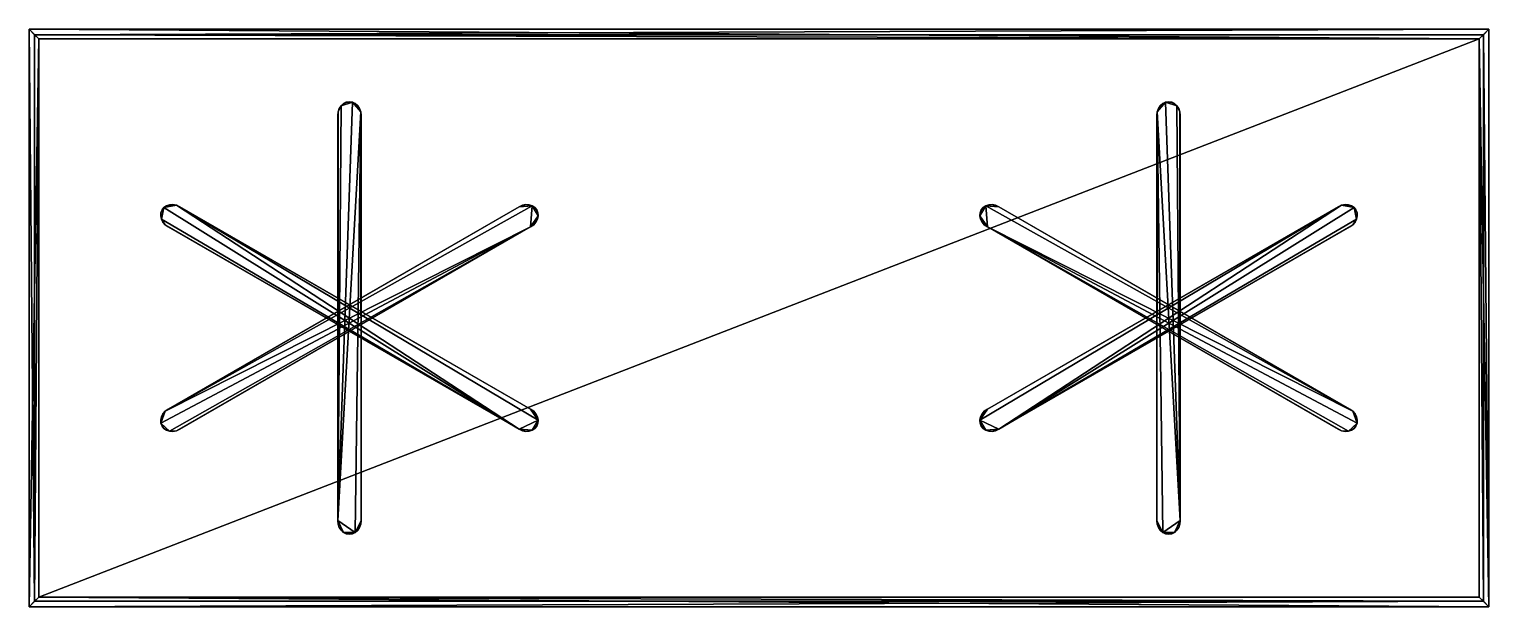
# Model space of a CAD drawing. Extents: x -149 to 149, y -59 to 59.
import ezdxf

# ---------------------------------------------------------------- set-up
doc = ezdxf.new("R2010")
doc.units = 0
doc.layers.add('TABLE', color=71, linetype='CONTINUOUS')

msp = doc.modelspace()

# ---------------------------------------------------------------- meshes
at = {"layer": 'TABLE', "color": 71}
mesh = msp.add_polyface(dxfattribs=at)
corners = [(-120.322746, -23.139906, 65.999985), (-120.946686, -22.94154, 65.999985), (-120.946678, -22.941542, 2.000001), (-120.322739, -23.139906, 2.000001), (-121.478477, -22.58947, 65.999985), (-121.47847, -22.589472, 2.000001), (-121.883263, -22.090031, 65.999985), (-121.883255, -22.090031, 2.000001), (-122.113411, -21.489733, 65.999985), (-122.113403, -21.489735, 2.000001), (-122.152405, -20.853174, 65.999985), (-122.152397, -20.853176, 2.000001), (-122.012245, -20.213614, 65.999985), (-122.012238, -20.213615, 2.000001), (-121.704826, -19.604418, 65.999985), (-121.704819, -19.604418, 2.000001), (-121.242119, -19.058855, 65.999985), (-121.242111, -19.058857, 2.000001), (-120.625465, -18.628588, 65.999992), (-120.625458, -18.62859, 2.000001), (-120.946678, -22.941542, 0.000002), (-121.47847, -22.589472, 0.000002), (-120.322739, -23.139906, 0.000002), (-121.883255, -22.090031, 0.000002), (-122.113411, -21.489735, 0.000002), (-122.152397, -20.853176, 0.000002), (-122.012238, -20.213615, 0.000001), (-121.704819, -19.604418, 0.000001), (-121.242111, -19.058857, 0.000001), (-120.625458, -18.62859, 0.000001), (-147, -57.000011, 76.353035), (-146.999969, 57.000004, 66.014534), (-146.999985, -57.000015, 66.014542), (-147.882507, -57.825516, 66.014542), (-146.999985, 57.000004, 66.014572), (-147, -57.000015, 66.014542), (-147, -57.000015, 68.514542), (-149, -59.000015, 68.514542), (-148.999985, 59.000004, 68.514572), (-147, -57.000015, 71.014549), (-146.999985, 57.000004, 68.514572), (-149, -59.000015, 71.014549), (-148.999985, 59.000004, 71.014572), (-146.999985, 57.000004, 71.014572), (-147, -57.000011, 76.353035), (-146.999985, 57.000008, 76.353027), (-147.882507, -57.825542, 76.353035), (-147, -57.000015, 73.853035), (-148.999985, 59.000008, 73.853027), (-149, -59.000011, 73.853035), (-146.999985, 57.000004, 73.853027), (-147, -57.000015, 71.353035), (-148.999985, 59.000004, 71.353027), (-149, -59.000015, 71.353035), (-146.999985, 57.000004, 71.353027)]
mesh.append_faces([[corners[k] for k in face] for face in [(0, 2, 3), (1, 5, 2), (4, 7, 5), (6, 9, 7), (8, 11, 9), (10, 13, 11), (12, 15, 13), (14, 17, 15), (16, 19, 17), (30, 31, 32), (46, 48, 49), (49, 52, 53)]], dxfattribs={"vtx0": -1})
mesh.append_faces([[corners[k] for k in face] for face in [(21, 24, 22), (26, 28, 24)]], dxfattribs={"vtx0": -1, "vtx1": -1, "vtx2": -1})
mesh.append_faces([[corners[k] for k in face] for face in [(33, 34, 35), (53, 54, 51)]], dxfattribs={"vtx0": -1, "vtx2": -1})
mesh.append_faces([[corners[k] for k in face] for face in [(20, 21, 22), (23, 24, 21), (25, 26, 24), (27, 28, 26), (37, 38, 33), (41, 42, 37)]], dxfattribs={"vtx1": -1})
mesh.append_faces([[corners[k] for k in face] for face in [(39, 43, 41), (44, 45, 46)]], dxfattribs={"vtx1": -1, "vtx2": -1})
mesh.append_faces([[corners[k] for k in face] for face in [(0, 1, 2), (1, 4, 5), (4, 6, 7), (6, 8, 9), (8, 10, 11), (10, 12, 13), (12, 14, 15), (14, 16, 17), (16, 18, 19), (3, 2, 20), (2, 5, 21), (21, 20, 2), (5, 7, 23), (23, 21, 5), (7, 9, 24), (24, 23, 7), (9, 11, 25), (25, 24, 9), (11, 13, 26), (26, 25, 11), (13, 15, 27), (27, 26, 13), (15, 17, 28), (28, 27, 15), (17, 19, 29), (29, 28, 17), (36, 35, 34), (39, 36, 40), (45, 44, 47), (50, 47, 51)]], dxfattribs={"vtx2": -1})
mesh = msp.add_polyface(dxfattribs=at)
corners = [(-120.625481, 18.628578, 65.999992), (-121.242142, 19.058851, 65.999985), (-121.242126, 19.058842, 1.999999), (-120.625473, 18.628569, 1.999999), (-121.704857, 19.604387, 65.999985), (-121.704849, 19.604378, 1.999999), (-122.01226, 20.21361, 65.999985), (-122.012253, 20.213602, 1.999999), (-122.152443, 20.853138, 65.999985), (-122.152428, 20.853128, 1.999999), (-122.113434, 21.489723, 65.999985), (-122.113426, 21.489714, 1.999999), (-121.883301, 22.089993, 65.999985), (-121.883293, 22.089985, 1.999999), (-121.4785, 22.58946, 65.999985), (-121.478493, 22.589451, 1.999999), (-120.946724, 22.941504, 65.999985), (-120.946709, 22.941494, 1.999999), (-120.322769, 23.139902, 65.999985), (-120.322754, 23.139893, 1.999999), (-121.704849, 19.604378, -0.000001), (-122.012253, 20.213602, -0.000001), (-121.242126, 19.058842, -0.000001), (-122.152428, 20.853128, -0.000001), (-122.113426, 21.489714, -0.000001), (-121.883293, 22.089985, -0.000001), (-121.478493, 22.589451, -0.000001), (-120.946709, 22.941494, -0.000001), (-120.322754, 23.139893, -0.000001), (-120.625473, 18.628569, -0.000001), (-147, -57.000011, 76.353035), (-146.999985, 57.000008, 76.353027), (-146.999969, 57.000004, 66.014534), (-147.882507, -57.825516, 66.014542), (-147.882492, 57.825535, 66.014572), (-146.999985, 57.000004, 66.014572), (-146.999985, 57.000004, 68.514572), (-147, -57.000015, 68.514542), (-148.999985, 59.000004, 68.514572), (-146.999985, 57.000004, 71.014572), (-147, -57.000015, 71.014549), (-148.999985, 59.000004, 71.014572), (-149, -59.000015, 68.514542), (-149, -59.000015, 71.014549), (-146.999985, 57.000008, 76.353027), (-147.882492, 57.825539, 76.353027), (-147.882507, -57.825542, 76.353035), (-147, -57.000015, 73.853035), (-146.999985, 57.000004, 73.853027), (-148.999985, 59.000008, 73.853027), (-147, -57.000015, 71.353035), (-146.999985, 57.000004, 71.353027), (-149, -59.000011, 73.853035), (-148.999985, 59.000004, 71.353027), (-149, -59.000015, 71.353035)]
mesh.append_faces([[corners[k] for k in face] for face in [(0, 2, 3), (1, 5, 2), (4, 7, 5), (6, 9, 7), (8, 11, 9), (10, 13, 11), (12, 15, 13), (14, 17, 15), (16, 19, 17), (44, 47, 48), (48, 50, 51)]], dxfattribs={"vtx0": -1})
mesh.append_faces([[corners[k] for k in face] for face in [(24, 26, 21)]], dxfattribs={"vtx0": -1, "vtx1": -1, "vtx2": -1})
mesh.append_faces([[corners[k] for k in face] for face in [(39, 41, 43), (44, 45, 46)]], dxfattribs={"vtx0": -1, "vtx2": -1})
mesh.append_faces([[corners[k] for k in face] for face in [(20, 21, 22), (23, 24, 21), (25, 26, 24), (27, 28, 26), (36, 37, 35), (39, 40, 36)]], dxfattribs={"vtx1": -1})
mesh.append_faces([[corners[k] for k in face] for face in [(33, 34, 35), (54, 53, 51)]], dxfattribs={"vtx1": -1, "vtx2": -1})
mesh.append_faces([[corners[k] for k in face] for face in [(0, 1, 2), (1, 4, 5), (4, 6, 7), (6, 8, 9), (8, 10, 11), (10, 12, 13), (12, 14, 15), (14, 16, 17), (16, 18, 19), (3, 2, 22), (22, 29, 3), (2, 5, 20), (20, 22, 2), (5, 7, 21), (21, 20, 5), (7, 9, 23), (23, 21, 7), (9, 11, 24), (24, 23, 9), (11, 13, 25), (25, 24, 11), (13, 15, 26), (26, 25, 13), (15, 17, 27), (27, 26, 15), (17, 19, 28), (28, 27, 17), (30, 31, 32), (38, 34, 33), (41, 38, 42), (46, 45, 49), (52, 49, 53)]], dxfattribs={"vtx2": -1})
mesh = msp.add_polyface(dxfattribs=at)
corners = [(-83.622292, 44.180035, 65.999977), (-82.987343, 44.079205, 65.999977), (-82.98735, 44.079197, 1.999996), (-83.622299, 44.180027, 1.999996), (-82.416573, 43.794689, 65.999977), (-82.41658, 43.794682, 1.999996), (-81.932777, 43.353527, 65.999977), (-81.932785, 43.353519, 1.999996), (-81.558907, 42.782696, 65.999977), (-81.558914, 42.782688, 1.999996), (-81.317787, 42.109203, 65.999985), (-81.317795, 42.109196, 1.999996), (-81.253494, 41.360027, 65.999992), (-81.253502, 41.36002, 1.999996), (-83.622299, 44.180027, -0.000004), (-82.98735, 44.079197, -0.000004), (-84.257217, 44.079197, -0.000003), (-82.41658, 43.794682, -0.000004), (-81.932785, 43.353519, -0.000004), (-81.558914, 42.782688, -0.000003), (-81.317795, 42.109196, -0.000003), (-81.253502, 41.36002, -0.000003), (-48.306896, 23.050341, 66), (-47.603073, 23.178272, 66), (-47.603062, 23.17827, 2.000019), (-48.306885, 23.050341, 2.00002), (-46.921757, 23.139921, 66), (-46.921745, 23.139921, 2.000019), (-46.297817, 22.941549, 66), (-46.297806, 22.941549, 2.000019), (-48.306885, 23.050341, 0.00002), (-47.603062, 23.17827, 0.00002), (-48.987839, 22.731438, 0.00002), (-46.921745, 23.139921, 0.00002), (-46.297806, 22.941549, 0.00002), (-146.999985, 57.000008, 76.353027), (146.999985, 57.000004, 66.014519), (-146.999969, 57.000004, 66.014534), (-147.882492, 57.825535, 66.014572), (147, 57.000004, 66.014587), (-146.999985, 57.000004, 66.014572), (-146.999985, 57.000004, 68.514572), (-148.999985, 59.000004, 68.514572), (149, 59.000004, 68.514587), (-146.999985, 57.000004, 71.014572), (147, 57.000004, 68.514587), (-148.999985, 59.000004, 71.014572), (149, 59.000004, 71.014587), (147, 57.000004, 71.014587), (-146.999985, 57.000008, 76.353027), (147, 57.000011, 76.353012), (-147.882492, 57.825539, 76.353027), (-146.999985, 57.000004, 73.853027), (149, 59.000008, 73.853012), (-148.999985, 59.000008, 73.853027), (147, 57.000004, 73.853012), (-146.999985, 57.000004, 71.353027), (149, 59.000004, 71.353012), (-148.999985, 59.000004, 71.353027), (147, 57.000004, 71.353012)]
mesh.append_faces([[corners[k] for k in face] for face in [(0, 2, 3), (1, 5, 2), (4, 7, 5), (6, 9, 7), (8, 11, 9), (10, 13, 11), (22, 24, 25), (23, 27, 24), (26, 29, 27), (35, 36, 37), (51, 53, 54), (54, 57, 58)]], dxfattribs={"vtx0": -1})
mesh.append_faces([[corners[k] for k in face] for face in [(18, 20, 15)]], dxfattribs={"vtx0": -1, "vtx1": -1, "vtx2": -1})
mesh.append_faces([[corners[k] for k in face] for face in [(38, 39, 40), (58, 59, 56)]], dxfattribs={"vtx0": -1, "vtx2": -1})
mesh.append_faces([[corners[k] for k in face] for face in [(14, 15, 16), (17, 18, 15), (19, 20, 18), (30, 31, 32), (33, 34, 31), (42, 43, 38), (46, 47, 42)]], dxfattribs={"vtx1": -1})
mesh.append_faces([[corners[k] for k in face] for face in [(44, 48, 46), (49, 50, 51)]], dxfattribs={"vtx1": -1, "vtx2": -1})
mesh.append_faces([[corners[k] for k in face] for face in [(0, 1, 2), (1, 4, 5), (4, 6, 7), (6, 8, 9), (8, 10, 11), (10, 12, 13), (3, 2, 15), (15, 14, 3), (2, 5, 17), (17, 15, 2), (5, 7, 18), (18, 17, 5), (7, 9, 19), (19, 18, 7), (9, 11, 20), (20, 19, 9), (11, 13, 21), (21, 20, 11), (22, 23, 24), (23, 26, 27), (26, 28, 29), (25, 24, 31), (31, 30, 25), (24, 27, 33), (33, 31, 24), (27, 29, 34), (34, 33, 27), (41, 40, 39), (44, 41, 45), (50, 49, 52), (55, 52, 56)]], dxfattribs={"vtx2": -1})
mesh = msp.add_polyface(dxfattribs=at)
corners = [(83.622292, 44.180035, 65.999977), (82.98735, 44.079197, 1.999999), (82.987343, 44.079205, 65.999977), (83.622299, 44.180027, 1.999999), (82.41658, 43.794682, 1.999999), (82.416573, 43.794689, 65.999977), (81.932785, 43.353519, 1.999999), (81.932777, 43.353527, 65.999977), (81.558914, 42.782688, 1.999999), (81.558907, 42.782696, 65.999977), (81.317795, 42.109196, 1.999999), (81.317787, 42.109203, 65.999977), (81.253502, 41.36002, 1.999999), (81.253494, 41.360027, 65.999985), (82.41658, 43.794682, -0.000001), (82.98735, 44.079197, -0.000001), (81.932785, 43.353519, -0.000001), (81.558914, 42.782688, -0.000001), (81.317795, 42.109196, -0.000001), (83.622299, 44.180027, -0.000001), (81.253502, 41.36002, -0.000001), (48.306896, 23.050343, 65.999992), (47.603062, 23.178272, 2.000017), (47.603073, 23.178274, 65.999992), (48.306885, 23.050343, 2.000017), (46.921745, 23.139923, 2.000017), (46.921757, 23.139923, 65.999992), (46.297806, 22.941549, 2.000017), (46.297817, 22.941549, 65.999992), (48.306885, 23.050343, 0.000017), (48.987839, 22.73144, 0.000017), (47.603062, 23.178272, 0.000017), (46.921745, 23.139923, 0.000017), (46.297806, 22.941549, 0.000017), (-146.999985, 57.000008, 76.353027), (147, 57.000011, 76.353012), (146.999985, 57.000004, 66.014519), (-147.882492, 57.825535, 66.014572), (147.882507, 57.825535, 66.014587), (147, 57.000004, 66.014587), (147, 57.000004, 68.514587), (-146.999985, 57.000004, 68.514572), (149, 59.000004, 68.514587), (147, 57.000004, 71.014587), (-146.999985, 57.000004, 71.014572), (149, 59.000004, 71.014587), (-148.999985, 59.000004, 68.514572), (-148.999985, 59.000004, 71.014572), (147, 57.000011, 76.353012), (147.882507, 57.825542, 76.353012), (-147.882492, 57.825539, 76.353027), (-146.999985, 57.000004, 73.853027), (147, 57.000004, 73.853012), (149, 59.000008, 73.853012), (-146.999985, 57.000004, 71.353027), (147, 57.000004, 71.353012), (-148.999985, 59.000008, 73.853027), (149, 59.000004, 71.353012), (-148.999985, 59.000004, 71.353027)]
mesh.append_faces([[corners[k] for k in face] for face in [(0, 1, 2), (2, 4, 5), (5, 6, 7), (7, 8, 9), (9, 10, 11), (11, 12, 13), (3, 15, 1), (15, 3, 19), (1, 14, 4), (14, 1, 15), (4, 16, 6), (16, 4, 14), (6, 17, 8), (17, 6, 16), (8, 18, 10), (18, 8, 17), (10, 20, 12), (20, 10, 18), (21, 22, 23), (23, 25, 26), (26, 27, 28), (24, 31, 22), (31, 24, 29), (22, 32, 25), (32, 22, 31), (25, 33, 27), (33, 25, 32), (48, 51, 52), (52, 54, 55)]], dxfattribs={"vtx0": -1})
mesh.append_faces([[corners[k] for k in face] for face in [(16, 15, 18), (31, 30, 33)]], dxfattribs={"vtx0": -1, "vtx1": -1, "vtx2": -1})
mesh.append_faces([[corners[k] for k in face] for face in [(43, 45, 47), (48, 49, 50)]], dxfattribs={"vtx0": -1, "vtx2": -1})
mesh.append_faces([[corners[k] for k in face] for face in [(14, 15, 16), (17, 16, 18), (29, 30, 31), (32, 31, 33), (40, 41, 39), (43, 44, 40)]], dxfattribs={"vtx1": -1})
mesh.append_faces([[corners[k] for k in face] for face in [(37, 38, 39), (58, 57, 55)]], dxfattribs={"vtx1": -1, "vtx2": -1})
mesh.append_faces([[corners[k] for k in face] for face in [(0, 3, 1), (2, 1, 4), (5, 4, 6), (7, 6, 8), (9, 8, 10), (11, 10, 12), (21, 24, 22), (23, 22, 25), (26, 25, 27), (34, 35, 36), (42, 38, 37), (45, 42, 46), (50, 49, 53), (56, 53, 57)]], dxfattribs={"vtx2": -1})
mesh = msp.add_polyface(dxfattribs=at)
corners = [(-81.253494, 41.360027, 65.999992), (-81.253479, -41.359989, 2.000017), (-81.253502, 41.36002, 1.999996), (-82.98735, 44.079197, -0.000004), (-81.317795, 42.109196, -0.000003), (-85.991058, -41.359989, 0.000017), (-81.253502, 41.36002, -0.000003), (-81.253479, -41.359989, 0.000017), (-48.98785, 22.73144, 66), (-48.306896, 23.050341, 66), (-48.306885, 23.050341, 2.00002), (-48.987839, 22.731438, 2.00002), (-46.297817, 22.941549, 66), (-45.766045, 22.589464, 66), (-45.766033, 22.589464, 2.000019), (-46.297806, 22.941549, 2.000019), (-45.361263, 22.090025, 66), (-45.361252, 22.090023, 2.000019), (-45.131111, 21.489727, 66), (-45.1311, 21.489727, 2.00002), (-45.092083, 20.853157, 66), (-45.092072, 20.853157, 2.00002), (-45.232258, 20.213623, 66), (-45.232246, 20.213623, 2.00002), (-45.539688, 19.604385, 66), (-45.539677, 19.604383, 2.00002), (-46.002403, 19.058849, 66), (-46.002392, 19.058849, 2.00002), (-46.619061, 18.628576, 66), (-46.619049, 18.628574, 2.00002), (-118.256676, -22.73144, 2.000001), (-120.625465, -18.628588, 65.999992), (-45.766033, 22.589464, 0.00002), (-45.361252, 22.090023, 0.00002), (-46.297806, 22.941549, 0.00002), (-45.1311, 21.489727, 0.00002), (-45.092072, 20.853157, 0.00002), (-45.232246, 20.213623, 0.00002), (-45.539677, 19.604383, 0.00002), (-46.002392, 19.058849, 0.00002), (-46.619049, 18.628574, 0.00002), (-47.603062, 23.17827, 0.00002), (-48.987839, 22.731438, 0.00002), (-121.242111, -19.058857, 0.000001), (-48.306885, 23.050341, 0.00002), (-120.625458, -18.62859, 2.000001), (147, 57.000011, 76.353012), (-146.999985, 57.000008, 76.353027), (-147, -57.000011, 76.353035), (-146.999985, -57.000015, 66.014542), (-146.999969, 57.000004, 66.014534), (146.999985, 57.000004, 66.014519)]
mesh.append_faces([[corners[k] for k in face] for face in [(0, 1, 2), (8, 10, 11), (12, 14, 15), (13, 17, 14), (16, 19, 17), (18, 21, 19), (20, 23, 21), (22, 25, 23), (24, 27, 25), (26, 29, 27), (28, 30, 29)]], dxfattribs={"vtx0": -1})
mesh.append_faces([[corners[k] for k in face] for face in [(3, 4, 5), (41, 34, 42), (33, 36, 34), (38, 40, 36), (42, 34, 43), (36, 40, 34), (34, 40, 43)]], dxfattribs={"vtx0": -1, "vtx1": -1, "vtx2": -1})
mesh.append_faces([[corners[k] for k in face] for face in [(6, 7, 4), (32, 33, 34), (35, 36, 33), (37, 38, 36), (39, 40, 38)]], dxfattribs={"vtx1": -1})
mesh.append_faces([[corners[k] for k in face] for face in [(7, 6, 2), (8, 9, 10), (12, 13, 14), (13, 16, 17), (16, 18, 19), (18, 20, 21), (20, 22, 23), (22, 24, 25), (24, 26, 27), (26, 28, 29), (31, 8, 11), (11, 10, 44), (44, 42, 11), (15, 14, 32), (32, 34, 15), (14, 17, 33), (33, 32, 14), (17, 19, 35), (35, 33, 17), (19, 21, 36), (36, 35, 19), (21, 23, 37), (37, 36, 21), (23, 25, 38), (38, 37, 23), (25, 27, 39), (39, 38, 25), (27, 29, 40), (40, 39, 27), (45, 11, 42), (46, 47, 48), (49, 50, 51)]], dxfattribs={"vtx2": -1})
mesh = msp.add_polyface(dxfattribs=at)
corners = [(81.253494, 41.360027, 65.999985), (81.253479, -41.359989, 2.00002), (81.253479, -41.359982, 65.999992), (81.253479, -41.359989, 0.00002), (81.317795, 42.109196, -0.000001), (82.416534, -43.794682, 0.00002), (85.991058, -41.359989, 0.000019), (81.253502, 41.36002, 1.999999), (46.619057, -18.628553, 66), (46.002399, -19.058838, 2.000019), (46.002403, -19.05883, 66), (46.619057, -18.628563, 2.000019), (45.5397, -19.604401, 2.000019), (45.539703, -19.604391, 65.999992), (45.232254, -20.213614, 2.000019), (45.232258, -20.213604, 65.999992), (45.092079, -20.853146, 2.000019), (45.092083, -20.853138, 65.999992), (45.131107, -21.489717, 2.000019), (45.131111, -21.489708, 65.999992), (45.361244, -22.089987, 2.000019), (45.361248, -22.089979, 65.999992), (45.766041, -22.589455, 2.000019), (45.766045, -22.589445, 65.999992), (46.297813, -22.94154, 2.000019), (46.297817, -22.94153, 65.999992), (48.306896, -23.05032, 65.999992), (48.987846, -22.731426, 2.000019), (48.987846, -22.731419, 66), (48.306889, -23.050329, 2.000019), (120.625481, 18.628571, 1.999999), (46.002399, -19.058838, 0.000019), (46.619057, -18.628563, 0.000019), (45.5397, -19.604401, 0.000019), (45.232254, -20.213614, 0.000019), (45.092079, -20.853146, 0.000019), (45.131107, -21.489717, 0.000019), (45.361244, -22.089987, 0.000019), (45.766041, -22.589455, 0.000019), (46.297813, -22.94154, 0.000019), (47.603085, -23.178286, 0.000019), (48.987846, -22.731426, 0.000019), (118.937653, 23.050329, -0.000001), (48.306889, -23.050329, 0.000019), (120.625481, 18.628571), (118.256699, 22.731421, 1.999999), (147, 57.000011, 76.353012), (-147, -57.000011, 76.353035), (146.999969, -57.000008, 76.353027), (146.999954, -57.000008, 66.014534), (-146.999985, -57.000015, 66.014542), (146.999985, 57.000004, 66.014519)]
mesh.append_faces([[corners[k] for k in face] for face in [(0, 1, 2), (7, 3, 1), (8, 9, 10), (10, 12, 13), (13, 14, 15), (15, 16, 17), (17, 18, 19), (19, 20, 21), (21, 22, 23), (23, 24, 25), (26, 27, 28), (11, 31, 9), (31, 11, 32), (9, 33, 12), (33, 9, 31), (12, 34, 14), (34, 12, 33), (14, 35, 16), (35, 14, 34), (16, 36, 18), (36, 16, 35), (18, 37, 20), (37, 18, 36), (20, 38, 22), (38, 20, 37), (22, 39, 24), (39, 22, 38), (29, 41, 27), (41, 29, 43), (44, 27, 41), (45, 32, 11), (46, 47, 48)]], dxfattribs={"vtx0": -1})
mesh.append_faces([[corners[k] for k in face] for face in [(3, 4, 5), (5, 4, 6), (33, 32, 35), (37, 35, 39), (40, 39, 41), (32, 42, 35), (39, 35, 41), (35, 42, 41)]], dxfattribs={"vtx0": -1, "vtx1": -1, "vtx2": -1})
mesh.append_faces([[corners[k] for k in face] for face in [(31, 32, 33), (34, 33, 35), (36, 35, 37), (38, 37, 39), (49, 50, 51)]], dxfattribs={"vtx1": -1})
mesh.append_faces([[corners[k] for k in face] for face in [(8, 11, 9), (10, 9, 12), (13, 12, 14), (15, 14, 16), (17, 16, 18), (19, 18, 20), (21, 20, 22), (23, 22, 24), (26, 29, 27), (28, 27, 30)]], dxfattribs={"vtx2": -1})
mesh = msp.add_polyface(dxfattribs=at)
corners = [(120.625481, 18.62858, 65.999985), (121.242134, 19.058844, 1.999999), (121.242142, 19.058853, 65.999977), (120.625481, 18.628571, 1.999999), (121.704857, 19.60438, 1.999999), (121.704857, 19.604389, 65.999977), (122.01226, 20.213604, 1.999999), (122.01226, 20.213612, 65.999977), (122.152435, 20.85313, 1.999999), (122.152443, 20.85314, 65.999977), (122.113434, 21.489716, 1.999999), (122.113434, 21.489725, 65.999977), (121.883301, 22.089987, 1.999999), (121.883301, 22.089994, 65.999977), (121.4785, 22.589453, 1.999999), (121.4785, 22.589462, 65.999977), (120.946716, 22.941496, 1.999999), (120.946724, 22.941505, 65.999977), (120.322762, 23.139894, 1.999999), (120.322769, 23.139904, 65.999977), (121.704857, 19.60438, -0.000001), (121.242134, 19.058844), (122.01226, 20.213604, -0.000001), (122.152435, 20.85313, -0.000001), (122.113434, 21.489716, -0.000001), (121.883301, 22.089987, -0.000001), (121.4785, 22.589453, -0.000001), (120.946716, 22.941496, -0.000001), (120.322762, 23.139894, -0.000001), (118.937653, 23.050329, -0.000001), (120.625481, 18.628571), (147, 57.000011, 76.353012), (146.999954, -57.000008, 66.014534), (146.999985, 57.000004, 66.014519), (147.882507, 57.825535, 66.014587), (147.882477, -57.825508, 66.014565), (147, 57.000004, 66.014587), (147, 57.000004, 68.514587), (146.999969, -57.000008, 66.014565), (149, 59.000004, 68.514587), (148.999969, -59.000008, 68.514565), (147, 57.000004, 71.014587), (146.999969, -57.000008, 68.514565), (149, 59.000004, 71.014587), (148.999969, -59.000008, 71.014565), (147, 57.000011, 76.353012), (147.882477, -57.825539, 76.353027), (147.882507, 57.825542, 76.353012), (146.999969, -57.000008, 76.353027), (147, 57.000004, 73.853012), (148.999969, -59.000008, 73.853027), (149, 59.000008, 73.853012), (146.999969, -57.000008, 73.853027), (147, 57.000004, 71.353012), (148.999969, -59.000008, 71.353027), (149, 59.000004, 71.353012)]
mesh.append_faces([[corners[k] for k in face] for face in [(0, 1, 2), (2, 4, 5), (5, 6, 7), (7, 8, 9), (9, 10, 11), (11, 12, 13), (13, 14, 15), (15, 16, 17), (17, 18, 19), (3, 21, 1), (21, 3, 30), (1, 20, 4), (20, 1, 21), (4, 22, 6), (22, 4, 20), (6, 23, 8), (23, 6, 22), (8, 24, 10), (24, 8, 23), (10, 25, 12), (25, 10, 24), (12, 26, 14), (26, 12, 25), (14, 27, 16), (27, 14, 26), (16, 28, 18), (28, 16, 27), (31, 32, 33), (47, 50, 51), (51, 54, 55)]], dxfattribs={"vtx0": -1})
mesh.append_faces([[corners[k] for k in face] for face in [(24, 22, 26), (28, 26, 29)]], dxfattribs={"vtx0": -1, "vtx1": -1, "vtx2": -1})
mesh.append_faces([[corners[k] for k in face] for face in [(41, 44, 43), (45, 46, 47)]], dxfattribs={"vtx0": -1, "vtx2": -1})
mesh.append_faces([[corners[k] for k in face] for face in [(20, 21, 22), (23, 22, 24), (25, 24, 26), (27, 26, 28), (39, 40, 34), (43, 44, 39)]], dxfattribs={"vtx1": -1})
mesh.append_faces([[corners[k] for k in face] for face in [(34, 35, 36), (55, 54, 53)]], dxfattribs={"vtx1": -1, "vtx2": -1})
mesh.append_faces([[corners[k] for k in face] for face in [(0, 3, 1), (2, 1, 4), (5, 4, 6), (7, 6, 8), (9, 8, 10), (11, 10, 12), (13, 12, 14), (15, 14, 16), (17, 16, 18), (37, 36, 38), (41, 37, 42), (48, 45, 49), (52, 49, 53)]], dxfattribs={"vtx2": -1})
mesh = msp.add_polyface(dxfattribs=at)
corners = [(120.322746, -23.139904, 65.999977), (120.946678, -22.94154, 2.000002), (120.946686, -22.941538, 65.999977), (120.322739, -23.139904, 2.000002), (121.47847, -22.58947, 2.000002), (121.478477, -22.589468, 65.999977), (121.883255, -22.090029, 2.000002), (121.883263, -22.090029, 65.999977), (122.113403, -21.489733, 2.000002), (122.113411, -21.489731, 65.999977), (122.152397, -20.853174, 2.000002), (122.152405, -20.853172, 65.999977), (122.012238, -20.213614, 2.000002), (122.012245, -20.213612, 65.999977), (121.704819, -19.604416, 2.000002), (121.704826, -19.604416, 65.999977), (121.242111, -19.058855, 2.000002), (121.242119, -19.058853, 65.999985), (120.625458, -18.628588, 2.000002), (120.625465, -18.628586, 65.999992), (120.946678, -22.94154, 0.000002), (120.322739, -23.139904, 0.000002), (121.47847, -22.58947, 0.000002), (121.883255, -22.090029, 0.000002), (122.113411, -21.489733, 0.000002), (122.152397, -20.853174, 0.000002), (122.012238, -20.213614, 0.000002), (121.704819, -19.604416, 0.000002), (121.242111, -19.058855, 0.000002), (120.625458, -18.628588, 0.000002), (147, 57.000011, 76.353012), (146.999969, -57.000008, 76.353027), (146.999954, -57.000008, 66.014534), (146.999969, -57.000008, 66.014565), (147, 57.000004, 66.014587), (147.882477, -57.825508, 66.014565), (146.999969, -57.000008, 68.514565), (147, 57.000004, 68.514587), (148.999969, -59.000008, 68.514565), (147.882507, 57.825535, 66.014587), (146.999969, -57.000008, 71.014565), (147, 57.000004, 71.014587), (148.999969, -59.000008, 71.014565), (149, 59.000004, 68.514587), (147.882477, -57.825539, 76.353027), (147, 57.000011, 76.353012), (146.999969, -57.000008, 76.353027), (147, 57.000004, 73.853012), (146.999969, -57.000008, 73.853027), (147.882507, 57.825542, 76.353012), (148.999969, -59.000008, 73.853027), (147, 57.000004, 71.353012), (146.999969, -57.000008, 71.353027), (149, 59.000008, 73.853012), (148.999969, -59.000008, 71.353027)]
mesh.append_faces([[corners[k] for k in face] for face in [(0, 1, 2), (2, 4, 5), (5, 6, 7), (7, 8, 9), (9, 10, 11), (11, 12, 13), (13, 14, 15), (15, 16, 17), (17, 18, 19), (3, 20, 1), (20, 3, 21), (1, 22, 4), (22, 1, 20), (4, 23, 6), (23, 4, 22), (6, 24, 8), (24, 6, 23), (8, 25, 10), (25, 8, 24), (10, 26, 12), (26, 10, 25), (12, 27, 14), (27, 12, 26), (14, 28, 16), (28, 14, 27), (16, 29, 18), (29, 16, 28), (46, 47, 48), (48, 51, 52)]], dxfattribs={"vtx0": -1})
mesh.append_faces([[corners[k] for k in face] for face in [(22, 21, 24), (26, 24, 28)]], dxfattribs={"vtx0": -1, "vtx1": -1, "vtx2": -1})
mesh.append_faces([[corners[k] for k in face] for face in [(42, 41, 40), (44, 45, 46)]], dxfattribs={"vtx0": -1, "vtx2": -1})
mesh.append_faces([[corners[k] for k in face] for face in [(20, 21, 22), (23, 22, 24), (25, 24, 26), (27, 26, 28), (36, 37, 33), (40, 41, 36)]], dxfattribs={"vtx1": -1})
mesh.append_faces([[corners[k] for k in face] for face in [(33, 34, 35), (52, 51, 54)]], dxfattribs={"vtx1": -1, "vtx2": -1})
mesh.append_faces([[corners[k] for k in face] for face in [(0, 3, 1), (2, 1, 4), (5, 4, 6), (7, 6, 8), (9, 8, 10), (11, 10, 12), (13, 12, 14), (15, 14, 16), (17, 16, 18), (30, 31, 32), (38, 35, 39), (42, 38, 43), (49, 44, 50), (53, 50, 54)]], dxfattribs={"vtx2": -1})
mesh = msp.add_polyface(dxfattribs=at)
corners = [(-85.991058, 41.360027, 65.999985), (-85.926758, 42.109203, 65.999977), (-85.926765, 42.109196, 1.999997), (-85.991066, 41.36002, 1.999997), (-85.685669, 42.782696, 65.999977), (-85.685677, 42.782688, 1.999997), (-85.311768, 43.353527, 65.999977), (-85.311775, 43.353519, 1.999996), (-84.828011, 43.794689, 65.999977), (-84.828018, 43.794682, 1.999996), (-84.25721, 44.079205, 65.999977), (-84.257217, 44.079197, 1.999996), (-83.622292, 44.180035, 65.999977), (-83.622299, 44.180027, 1.999996), (-85.991058, -41.359982, 66), (-85.991066, 41.36002, -0.000003), (-85.926765, 42.109196, -0.000003), (-85.991058, -41.359989, 0.000017), (-85.685677, 42.782688, -0.000003), (-85.311775, 43.353519, -0.000003), (-84.828018, 43.794682, -0.000003), (-84.257217, 44.079197, -0.000003), (-82.98735, 44.079197, -0.000004), (-83.622299, 44.180027, -0.000004), (-85.991058, -41.359989, 2.000017), (-120.322769, 23.139902, 65.999985), (-119.641479, 23.178267, 65.999985), (-119.641464, 23.178259, 1.999999), (-120.322754, 23.139893, 1.999999), (-118.937653, 23.050337, 65.999985), (-118.937645, 23.050327, 1.999999), (-118.256706, 22.731428, 65.999992), (-118.256691, 22.731419, 1.999999), (-48.98785, -22.731421, 66), (-120.625481, 18.628578, 65.999992), (-120.625473, 18.628569, 1.999999), (-46.619057, -18.628565, 2.000022), (-121.478493, 22.589451, -0.000001), (-118.937645, 23.050327, -0.000001), (-48.987846, -22.731428, 0.000022), (-120.625473, 18.628569, -0.000001), (-121.242126, 19.058842, -0.000001), (-119.641464, 23.178259, -0.000001), (-120.322754, 23.139893, -0.000001), (-118.256699, 22.731419, -0.000001), (-46.619057, -18.628565, 0.000022), (-122.012253, 20.213602, -0.000001), (-48.987846, -22.731428, 2.000022)]
mesh.append_faces([[corners[k] for k in face] for face in [(0, 2, 3), (1, 5, 2), (4, 7, 5), (6, 9, 7), (8, 11, 9), (10, 13, 11), (25, 27, 28), (26, 30, 27), (29, 32, 30), (31, 36, 32)]], dxfattribs={"vtx0": -1})
mesh.append_faces([[corners[k] for k in face] for face in [(16, 19, 17), (21, 22, 19), (19, 22, 17), (37, 38, 39), (41, 46, 39), (43, 38, 37), (46, 37, 39)]], dxfattribs={"vtx0": -1, "vtx1": -1, "vtx2": -1})
mesh.append_faces([[corners[k] for k in face] for face in [(15, 16, 17), (18, 19, 16), (20, 21, 19), (40, 41, 39), (42, 38, 43), (44, 45, 38)]], dxfattribs={"vtx1": -1})
mesh.append_faces([[corners[k] for k in face] for face in [(0, 1, 2), (1, 4, 5), (4, 6, 7), (6, 8, 9), (8, 10, 11), (10, 12, 13), (14, 0, 3), (3, 2, 16), (16, 15, 3), (2, 5, 18), (18, 16, 2), (5, 7, 19), (19, 18, 5), (7, 9, 20), (20, 19, 7), (9, 11, 21), (21, 20, 9), (11, 13, 23), (23, 21, 11), (24, 3, 15), (25, 26, 27), (26, 29, 30), (29, 31, 32), (33, 34, 35), (28, 27, 42), (42, 43, 28), (27, 30, 38), (38, 42, 27), (30, 32, 44), (44, 38, 30), (47, 35, 40), (45, 44, 32)]], dxfattribs={"vtx2": -1})
mesh = msp.add_polyface(dxfattribs=at)
corners = [(-81.253494, 41.360027, 65.999992), (-81.253479, -41.359982, 66), (-81.253479, -41.359989, 2.000017), (-81.253479, -41.359989, 0.000017), (-82.416534, -43.794682, 0.000017), (-81.317795, 42.109196, -0.000003), (-85.991058, -41.359989, 0.000017), (-81.253502, 41.36002, 1.999996), (-46.619057, -18.628555, 66), (-46.002403, -19.05883, 66), (-46.002399, -19.058838, 2.000022), (-46.619057, -18.628565, 2.000022), (-45.539703, -19.604391, 66), (-45.539703, -19.604401, 2.000022), (-45.232258, -20.213604, 66), (-45.232258, -20.213614, 2.000022), (-45.092083, -20.853138, 66), (-45.092083, -20.853146, 2.000022), (-45.131111, -21.489708, 66), (-45.131111, -21.489717, 2.000022), (-45.361248, -22.089979, 66), (-45.361248, -22.089987, 2.000022), (-45.766045, -22.589445, 66), (-45.766045, -22.589455, 2.000022), (-46.297817, -22.94153, 66), (-46.297817, -22.94154, 2.000022), (-48.306896, -23.050322, 66), (-48.98785, -22.731421, 66), (-48.987846, -22.731428, 2.000022), (-48.306889, -23.050331, 2.000022), (-120.625473, 18.628569, 1.999999), (-118.256706, 22.731428, 65.999992), (-46.002399, -19.058838, 0.000022), (-45.5397, -19.604401, 0.000022), (-46.619057, -18.628565, 0.000022), (-45.232254, -20.213614, 0.000022), (-45.092083, -20.853146, 0.000022), (-45.131111, -21.489717, 0.000022), (-45.361248, -22.089987, 0.000022), (-45.766045, -22.589455, 0.000022), (-46.297817, -22.94154, 0.000022), (-47.603088, -23.178288, 0.000022), (-48.987846, -22.731428, 0.000022), (-118.937645, 23.050327, -0.000001), (-48.306892, -23.050331, 0.000022), (-120.625473, 18.628569, -0.000001), (-118.256691, 22.731419, 1.999999), (-118.256676, -22.73144, 0.000002), (-46.619049, 18.628574, 0.00002), (-46.619049, 18.628574, 2.00002)]
mesh.append_faces([[corners[k] for k in face] for face in [(8, 10, 11), (9, 13, 10), (12, 15, 13), (14, 17, 15), (16, 19, 17), (18, 21, 19), (20, 23, 21), (22, 25, 23), (26, 28, 29), (27, 30, 28)]], dxfattribs={"vtx0": -1})
mesh.append_faces([[corners[k] for k in face] for face in [(3, 4, 5), (4, 6, 5), (33, 36, 34), (38, 40, 36), (41, 42, 40), (34, 36, 43), (40, 42, 36), (36, 42, 43)]], dxfattribs={"vtx0": -1, "vtx1": -1, "vtx2": -1})
mesh.append_faces([[corners[k] for k in face] for face in [(32, 33, 34), (35, 36, 33), (37, 38, 36), (39, 40, 38)]], dxfattribs={"vtx1": -1})
mesh.append_faces([[corners[k] for k in face] for face in [(0, 1, 2), (7, 2, 3), (8, 9, 10), (9, 12, 13), (12, 14, 15), (14, 16, 17), (16, 18, 19), (18, 20, 21), (20, 22, 23), (22, 24, 25), (26, 27, 28), (31, 8, 11), (11, 10, 32), (32, 34, 11), (10, 13, 33), (33, 32, 10), (13, 15, 35), (35, 33, 13), (15, 17, 36), (36, 35, 15), (17, 19, 37), (37, 36, 17), (19, 21, 38), (38, 37, 19), (21, 23, 39), (39, 38, 21), (23, 25, 40), (40, 39, 23), (29, 28, 42), (42, 44, 29), (45, 42, 28), (46, 11, 34), (47, 48, 49)]], dxfattribs={"vtx2": -1})
mesh = msp.add_polyface(dxfattribs=at)
corners = [(81.253494, 41.360027, 65.999985), (81.253502, 41.36002, 1.999999), (81.253479, -41.359989, 2.00002), (82.98735, 44.079197, -0.000001), (85.991058, -41.359989, 0.000019), (81.317795, 42.109196, -0.000001), (81.253502, 41.36002, -0.000001), (81.253479, -41.359989, 0.00002), (118.256706, 22.73143, 65.999992), (46.619057, -18.628563, 2.000019), (46.619057, -18.628553, 66), (48.98785, 22.731441, 66), (48.306885, 23.050343, 2.000017), (48.306896, 23.050343, 65.999992), (48.987839, 22.73144, 2.000017), (46.297817, 22.941549, 65.999992), (45.766033, 22.589464, 2.000017), (45.766045, 22.589464, 65.999992), (46.297806, 22.941549, 2.000017), (45.361252, 22.090023, 2.000017), (45.361263, 22.090025, 66), (45.1311, 21.489727, 2.000017), (45.131111, 21.489727, 66), (45.092072, 20.853157, 2.000017), (45.092083, 20.853157, 65.999992), (45.232246, 20.213623, 2.000017), (45.232258, 20.213623, 65.999992), (45.539677, 19.604383, 2.000017), (45.539688, 19.604385, 65.999992), (46.002392, 19.058849, 2.000017), (46.002403, 19.058849, 65.999992), (46.619049, 18.628576, 2.000017), (46.619061, 18.628578, 66), (118.256676, -22.731438, 2.000002), (120.625465, -18.628586, 65.999992), (45.766033, 22.589464, 0.000017), (46.297806, 22.941549, 0.000017), (45.361252, 22.090023, 0.000017), (45.1311, 21.489727, 0.000017), (45.092072, 20.853157, 0.000017), (45.232246, 20.213623, 0.000017), (45.539677, 19.604383, 0.000017), (46.002392, 19.058849, 0.000017), (46.619049, 18.628576, 0.000017), (48.987839, 22.73144, 0.000017), (121.242111, -19.058855, 0.000002), (48.306885, 23.050343, 0.000017), (118.256676, -22.731438, 0.000002), (120.625458, -18.628588, 2.000002)]
mesh.append_faces([[corners[k] for k in face] for face in [(7, 1, 6), (8, 9, 10), (11, 12, 13), (15, 16, 17), (17, 19, 20), (20, 21, 22), (22, 23, 24), (24, 25, 26), (26, 27, 28), (28, 29, 30), (30, 31, 32), (34, 14, 11), (14, 46, 12), (46, 14, 44), (18, 35, 16), (35, 18, 36), (16, 37, 19), (37, 16, 35), (19, 38, 21), (38, 19, 37), (21, 39, 23), (39, 21, 38), (23, 40, 25), (40, 23, 39), (25, 41, 27), (41, 25, 40), (27, 42, 29), (42, 27, 41), (29, 43, 31), (43, 29, 42), (47, 31, 43), (48, 44, 14)]], dxfattribs={"vtx0": -1})
mesh.append_faces([[corners[k] for k in face] for face in [(3, 4, 5), (37, 36, 39), (41, 39, 43), (44, 45, 36), (39, 36, 43), (36, 45, 43)]], dxfattribs={"vtx0": -1, "vtx1": -1, "vtx2": -1})
mesh.append_faces([[corners[k] for k in face] for face in [(6, 5, 7), (35, 36, 37), (38, 37, 39), (40, 39, 41), (42, 41, 43)]], dxfattribs={"vtx1": -1})
mesh.append_faces([[corners[k] for k in face] for face in [(0, 1, 2), (11, 14, 12), (15, 18, 16), (17, 16, 19), (20, 19, 21), (22, 21, 23), (24, 23, 25), (26, 25, 27), (28, 27, 29), (30, 29, 31), (32, 31, 33)]], dxfattribs={"vtx2": -1})
mesh = msp.add_polyface(dxfattribs=at)
corners = [(85.991058, 41.360027, 65.999985), (85.926765, 42.109196, 1.999999), (85.926758, 42.109203, 65.999977), (85.991066, 41.36002, 1.999999), (85.685677, 42.782688, 1.999999), (85.685669, 42.782696, 65.999977), (85.311775, 43.353519, 1.999999), (85.311768, 43.353527, 65.999977), (84.828018, 43.794682, 1.999999), (84.828011, 43.794689, 65.999977), (84.257217, 44.079197, 1.999999), (84.25721, 44.079205, 65.999977), (83.622299, 44.180027, 1.999999), (83.622292, 44.180035, 65.999977), (85.991058, -41.359982, 65.999992), (85.991066, 41.36002, -0.000001), (85.991058, -41.359989, 0.000019), (85.926765, 42.109196, -0.000001), (85.685677, 42.782688, -0.000001), (85.311775, 43.353519, -0.000001), (84.828018, 43.794682, -0.000001), (84.257217, 44.079197, -0.000001), (83.622299, 44.180027, -0.000001), (82.98735, 44.079197, -0.000001), (85.991058, -41.359989, 2.000019), (120.322769, 23.139904, 65.999977), (119.641472, 23.178261, 1.999999), (119.641479, 23.178268, 65.999977), (120.322762, 23.139894, 1.999999), (118.937653, 23.050329, 1.999999), (118.937653, 23.050339, 65.999985), (118.256699, 22.731421, 1.999999), (118.256706, 22.73143, 65.999992), (48.987846, -22.731419, 66), (120.625481, 18.628571, 1.999999), (120.625481, 18.62858, 65.999985), (46.619057, -18.628563, 2.000019), (121.4785, 22.589453, -0.000001), (48.987846, -22.731426, 0.000019), (118.937653, 23.050329, -0.000001), (120.625481, 18.628571), (121.242134, 19.058844), (119.641472, 23.178261, -0.000001), (120.322762, 23.139894, -0.000001), (118.256699, 22.731421, -0.000001), (46.619057, -18.628563, 0.000019), (122.01226, 20.213604, -0.000001), (48.987846, -22.731426, 2.000019)]
mesh.append_faces([[corners[k] for k in face] for face in [(0, 1, 2), (2, 4, 5), (5, 6, 7), (7, 8, 9), (9, 10, 11), (11, 12, 13), (14, 3, 0), (3, 17, 1), (17, 3, 15), (1, 18, 4), (18, 1, 17), (4, 19, 6), (19, 4, 18), (6, 20, 8), (20, 6, 19), (8, 21, 10), (21, 8, 20), (10, 22, 12), (22, 10, 21), (24, 15, 3), (25, 26, 27), (27, 29, 30), (30, 31, 32), (33, 34, 35), (28, 42, 26), (42, 28, 43), (26, 39, 29), (39, 26, 42), (29, 44, 31), (44, 29, 39), (47, 40, 34), (45, 31, 44)]], dxfattribs={"vtx0": -1})
mesh.append_faces([[corners[k] for k in face] for face in [(17, 16, 19), (21, 19, 23), (19, 16, 23), (37, 38, 39), (41, 38, 46), (46, 38, 37)]], dxfattribs={"vtx0": -1, "vtx1": -1, "vtx2": -1})
mesh.append_faces([[corners[k] for k in face] for face in [(15, 16, 17), (18, 17, 19), (20, 19, 21), (22, 21, 23), (40, 38, 41), (42, 43, 39), (44, 39, 45)]], dxfattribs={"vtx1": -1})
mesh.append_faces([[corners[k] for k in face] for face in [(0, 3, 1), (2, 1, 4), (5, 4, 6), (7, 6, 8), (9, 8, 10), (11, 10, 12), (25, 28, 26), (27, 26, 29), (30, 29, 31), (32, 31, 36)]], dxfattribs={"vtx2": -1})
mesh = msp.add_polyface(dxfattribs=at)
corners = [(-83.622253, -44.179989, 65.999992), (-84.257202, -44.079159, 65.999992), (-84.257202, -44.079166, 2.000017), (-83.622253, -44.179996, 2.000017), (-84.828003, -43.794674, 65.999992), (-84.828003, -43.794682, 2.000017), (-85.311768, -43.353512, 65.999992), (-85.311768, -43.353519, 2.000017), (-85.685669, -42.78265, 65.999992), (-85.685669, -42.782658, 2.000017), (-85.926758, -42.109158, 65.999992), (-85.926758, -42.109165, 2.000017), (-85.991058, -41.359982, 66), (-85.991058, -41.359989, 2.000017), (-85.991066, 41.36002, 1.999997), (-84.257202, -44.079166, 0.000017), (-84.828003, -43.794682, 0.000017), (-83.622253, -44.179996, 0.000017), (-85.311768, -43.353519, 0.000017), (-85.685669, -42.782658, 0.000017), (-85.926758, -42.109165, 0.000017), (-85.991058, -41.359989, 0.000017), (-82.416534, -43.794682, 0.000017), (-85.991066, 41.36002, -0.000003), (-118.256683, -22.731438, 65.999992), (-118.937637, -23.050341, 65.999985), (-118.93763, -23.050343, 2.000001), (-118.256676, -22.73144, 2.000001), (-119.641441, -23.178297, 65.999985), (-119.641434, -23.178299, 2.000001), (-120.322746, -23.139906, 65.999985), (-120.322739, -23.139906, 2.000001), (-46.619061, 18.628576, 66), (-120.625465, -18.628588, 65.999992), (-48.987839, 22.731438, 2.00002), (-120.625458, -18.62859, 2.000001), (-122.113411, -21.489735, 0.000002), (-121.242111, -19.058857, 0.000001), (-46.619049, 18.628574, 0.00002), (-118.256676, -22.73144, 0.000002), (-118.93763, -23.050343, 0.000002), (-119.641434, -23.178299, 0.000002), (-120.322739, -23.139906, 0.000002), (-120.625458, -18.62859, 0.000001), (-48.987839, 22.731438, 0.00002), (-120.946678, -22.941542, 0.000002), (-46.619049, 18.628574, 2.00002)]
mesh.append_faces([[corners[k] for k in face] for face in [(0, 2, 3), (1, 5, 2), (4, 7, 5), (6, 9, 7), (8, 11, 9), (10, 13, 11), (12, 14, 13), (24, 26, 27), (25, 29, 26), (28, 31, 29), (33, 34, 35)]], dxfattribs={"vtx0": -1})
mesh.append_faces([[corners[k] for k in face] for face in [(17, 16, 22), (19, 21, 16), (16, 21, 22), (36, 37, 38), (40, 42, 38), (42, 36, 38)]], dxfattribs={"vtx0": -1, "vtx1": -1, "vtx2": -1})
mesh.append_faces([[corners[k] for k in face] for face in [(15, 16, 17), (18, 19, 16), (20, 21, 19), (39, 40, 38), (41, 42, 40), (43, 44, 37)]], dxfattribs={"vtx1": -1})
mesh.append_faces([[corners[k] for k in face] for face in [(0, 1, 2), (1, 4, 5), (4, 6, 7), (6, 8, 9), (8, 10, 11), (10, 12, 13), (3, 2, 15), (15, 17, 3), (2, 5, 16), (16, 15, 2), (5, 7, 18), (18, 16, 5), (7, 9, 19), (19, 18, 7), (9, 11, 20), (20, 19, 9), (11, 13, 21), (21, 20, 11), (23, 21, 13), (24, 25, 26), (25, 28, 29), (28, 30, 31), (32, 24, 27), (27, 26, 40), (40, 39, 27), (26, 29, 41), (41, 40, 26), (29, 31, 42), (42, 41, 29), (45, 42, 31), (46, 27, 39), (44, 43, 35)]], dxfattribs={"vtx2": -1})
mesh = msp.add_polyface(dxfattribs=at)
corners = [(83.622253, -44.179989, 65.999992), (84.257202, -44.079166, 2.00002), (84.257202, -44.079159, 65.999992), (83.622253, -44.179996, 2.00002), (84.828003, -43.794682, 2.00002), (84.828003, -43.794674, 65.999992), (85.311768, -43.353519, 2.00002), (85.311768, -43.353512, 65.999992), (85.685669, -42.782658, 2.000019), (85.685669, -42.78265, 65.999992), (85.926758, -42.109165, 2.000019), (85.926758, -42.109158, 65.999992), (85.991058, -41.359989, 2.000019), (85.991058, -41.359982, 65.999992), (85.991066, 41.36002, 1.999999), (84.257202, -44.079166, 0.00002), (83.622253, -44.179996, 0.00002), (84.828003, -43.794682, 0.00002), (85.311768, -43.353519, 0.00002), (85.685669, -42.782658, 0.00002), (85.926758, -42.109165, 0.000019), (85.991058, -41.359989, 0.000019), (82.416534, -43.794682, 0.00002), (82.987335, -44.079166, 2.00002), (85.991066, 41.36002, -0.000001), (118.256683, -22.731436, 65.999992), (118.93763, -23.050341, 2.000002), (118.937637, -23.050339, 65.999977), (118.256676, -22.731438, 2.000002), (119.641434, -23.178297, 2.000002), (119.641441, -23.178295, 65.999977), (120.322739, -23.139904, 2.000002), (120.322746, -23.139904, 65.999977), (46.619061, 18.628578, 66), (120.625465, -18.628586, 65.999992), (120.625458, -18.628588, 2.000002), (48.987839, 22.73144, 2.000017), (122.113411, -21.489733, 0.000002), (46.619049, 18.628576, 0.000017), (121.242111, -19.058855, 0.000002), (118.256676, -22.731438, 0.000002), (118.93763, -23.050341, 0.000002), (119.641434, -23.178297, 0.000002), (120.322739, -23.139904, 0.000002), (120.625458, -18.628588, 0.000002), (48.987839, 22.73144, 0.000017), (46.619049, 18.628576, 2.000017)]
mesh.append_faces([[corners[k] for k in face] for face in [(0, 1, 2), (2, 4, 5), (5, 6, 7), (7, 8, 9), (9, 10, 11), (11, 12, 13), (23, 16, 3), (3, 15, 1), (15, 3, 16), (1, 17, 4), (17, 1, 15), (4, 18, 6), (18, 4, 17), (6, 19, 8), (19, 6, 18), (8, 20, 10), (20, 8, 19), (10, 21, 12), (21, 10, 20), (24, 12, 21), (25, 26, 27), (27, 29, 30), (30, 31, 32), (33, 28, 25), (28, 41, 26), (41, 28, 40), (26, 42, 29), (42, 26, 41), (29, 43, 31), (43, 29, 42), (46, 40, 28), (45, 35, 44)]], dxfattribs={"vtx0": -1})
mesh.append_faces([[corners[k] for k in face] for face in [(16, 22, 17), (19, 17, 21), (17, 22, 21), (37, 38, 39), (41, 38, 43), (43, 38, 37)]], dxfattribs={"vtx0": -1, "vtx1": -1, "vtx2": -1})
mesh.append_faces([[corners[k] for k in face] for face in [(15, 16, 17), (18, 17, 19), (20, 19, 21), (40, 38, 41), (42, 41, 43), (44, 39, 45)]], dxfattribs={"vtx1": -1})
mesh.append_faces([[corners[k] for k in face] for face in [(0, 3, 1), (2, 1, 4), (5, 4, 6), (7, 6, 8), (9, 8, 10), (11, 10, 12), (13, 12, 14), (25, 28, 26), (27, 26, 29), (30, 29, 31), (34, 35, 36)]], dxfattribs={"vtx2": -1})
mesh = msp.add_polyface(dxfattribs=at)
corners = [(81.253479, -41.359982, 65.999992), (81.31778, -42.109165, 2.00002), (81.31778, -42.109158, 65.999992), (81.253479, -41.359989, 2.00002), (81.558899, -42.782658, 2.00002), (81.558899, -42.78265, 65.999992), (81.93277, -43.353519, 2.00002), (81.93277, -43.353512, 65.999992), (82.416534, -43.794682, 2.00002), (82.416534, -43.794674, 65.999992), (82.987335, -44.079166, 2.00002), (82.987335, -44.079159, 65.999992), (83.622253, -44.179996, 2.00002), (83.622253, -44.179989, 65.999992), (81.31778, -42.109165, 0.00002), (81.253479, -41.359989, 0.00002), (81.558899, -42.782658, 0.00002), (81.93277, -43.353519, 0.00002), (82.416534, -43.794682, 0.00002), (82.987335, -44.079166, 0.00002), (83.622253, -44.179996, 0.00002), (46.297817, -22.94153, 65.999992), (46.921753, -23.13991, 2.000019), (46.921757, -23.1399, 65.999992), (46.297813, -22.94154, 2.000019), (47.603085, -23.178286, 2.000019), (47.603088, -23.178278, 65.999992), (48.306889, -23.050329, 2.000019), (48.306896, -23.05032, 65.999992), (46.921753, -23.139908, 0.000019), (46.297813, -22.94154, 0.000019), (47.603085, -23.178286, 0.000019), (48.306889, -23.050329, 0.000019), (48.987846, -22.731426, 0.000019), (146.999969, -57.000008, 76.353027), (-146.999985, -57.000015, 66.014542), (146.999954, -57.000008, 66.014534), (147.882477, -57.825508, 66.014565), (-147, -57.000015, 66.014542), (146.999969, -57.000008, 66.014565), (146.999969, -57.000008, 68.514565), (148.999969, -59.000008, 68.514565), (-149, -59.000015, 68.514542), (146.999969, -57.000008, 71.014565), (-147, -57.000015, 68.514542), (148.999969, -59.000008, 71.014565), (-149, -59.000015, 71.014549), (-147, -57.000015, 71.014549), (146.999969, -57.000008, 76.353027), (-147, -57.000011, 76.353035), (147.882477, -57.825539, 76.353027), (146.999969, -57.000008, 73.853027), (-149, -59.000011, 73.853035), (148.999969, -59.000008, 73.853027), (-147, -57.000015, 73.853035), (146.999969, -57.000008, 71.353027), (-149, -59.000015, 71.353035), (148.999969, -59.000008, 71.353027), (-147, -57.000015, 71.353035)]
mesh.append_faces([[corners[k] for k in face] for face in [(0, 1, 2), (2, 4, 5), (5, 6, 7), (7, 8, 9), (9, 10, 11), (11, 12, 13), (3, 14, 1), (14, 3, 15), (1, 16, 4), (16, 1, 14), (4, 17, 6), (17, 4, 16), (6, 18, 8), (18, 6, 17), (8, 19, 10), (19, 8, 18), (20, 10, 19), (21, 22, 23), (23, 25, 26), (26, 27, 28), (24, 29, 22), (29, 24, 30), (22, 31, 25), (31, 22, 29), (25, 32, 27), (32, 25, 31), (34, 35, 36), (50, 52, 53), (53, 56, 57)]], dxfattribs={"vtx0": -1})
mesh.append_faces([[corners[k] for k in face] for face in [(16, 15, 18)]], dxfattribs={"vtx0": -1, "vtx1": -1, "vtx2": -1})
mesh.append_faces([[corners[k] for k in face] for face in [(37, 38, 39), (57, 58, 55)]], dxfattribs={"vtx0": -1, "vtx2": -1})
mesh.append_faces([[corners[k] for k in face] for face in [(14, 15, 16), (17, 16, 18), (19, 18, 20), (29, 30, 31), (32, 31, 33), (41, 42, 37), (45, 46, 41)]], dxfattribs={"vtx1": -1})
mesh.append_faces([[corners[k] for k in face] for face in [(43, 47, 45), (48, 49, 50)]], dxfattribs={"vtx1": -1, "vtx2": -1})
mesh.append_faces([[corners[k] for k in face] for face in [(0, 3, 1), (2, 1, 4), (5, 4, 6), (7, 6, 8), (9, 8, 10), (11, 10, 12), (21, 24, 22), (23, 22, 25), (26, 25, 27), (40, 39, 38), (43, 40, 44), (49, 48, 51), (54, 51, 55)]], dxfattribs={"vtx2": -1})
mesh = msp.add_polyface(dxfattribs=at)
corners = [(-81.253479, -41.359982, 66), (-81.31778, -42.109158, 66), (-81.31778, -42.109165, 2.000017), (-81.253479, -41.359989, 2.000017), (-81.558899, -42.78265, 66), (-81.558899, -42.782658, 2.000017), (-81.93277, -43.353512, 66), (-81.93277, -43.353519, 2.000017), (-82.416534, -43.794674, 66), (-82.416534, -43.794682, 2.000017), (-82.987335, -44.079159, 65.999992), (-82.987335, -44.079166, 2.000017), (-83.622253, -44.179989, 65.999992), (-83.622253, -44.179996, 2.000017), (-81.31778, -42.109165, 0.000017), (-81.558899, -42.782658, 0.000017), (-81.253479, -41.359989, 0.000017), (-81.93277, -43.353519, 0.000017), (-82.416534, -43.794682, 0.000017), (-82.987335, -44.079166, 0.000017), (-83.622253, -44.179996, 0.000017), (-46.297817, -22.94153, 66), (-46.921757, -23.139902, 66), (-46.921757, -23.139912, 2.000022), (-46.297817, -22.94154, 2.000022), (-47.603088, -23.17828, 66), (-47.603085, -23.178288, 2.000022), (-48.306896, -23.050322, 66), (-48.306889, -23.050331, 2.000022), (-46.921757, -23.13991, 0.000022), (-47.603088, -23.178288, 0.000022), (-46.297817, -22.94154, 0.000022), (-48.306892, -23.050331, 0.000022), (-48.987846, -22.731428, 0.000022), (146.999969, -57.000008, 76.353027), (-147, -57.000011, 76.353035), (-146.999985, -57.000015, 66.014542), (147.882477, -57.825508, 66.014565), (-147.882507, -57.825516, 66.014542), (-147, -57.000015, 66.014542), (-147, -57.000015, 68.514542), (146.999969, -57.000008, 68.514565), (-149, -59.000015, 68.514542), (-147, -57.000015, 71.014549), (146.999969, -57.000008, 71.014565), (-149, -59.000015, 71.014549), (148.999969, -59.000008, 68.514565), (148.999969, -59.000008, 71.014565), (-147, -57.000011, 76.353035), (-147.882507, -57.825542, 76.353035), (147.882477, -57.825539, 76.353027), (146.999969, -57.000008, 73.853027), (-147, -57.000015, 73.853035), (-149, -59.000011, 73.853035), (146.999969, -57.000008, 71.353027), (-147, -57.000015, 71.353035), (148.999969, -59.000008, 73.853027), (-149, -59.000015, 71.353035), (148.999969, -59.000008, 71.353027)]
mesh.append_faces([[corners[k] for k in face] for face in [(0, 2, 3), (1, 5, 2), (4, 7, 5), (6, 9, 7), (8, 11, 9), (10, 13, 11), (21, 23, 24), (22, 26, 23), (25, 28, 26), (48, 51, 52), (52, 54, 55)]], dxfattribs={"vtx0": -1})
mesh.append_faces([[corners[k] for k in face] for face in [(15, 18, 16)]], dxfattribs={"vtx0": -1, "vtx1": -1, "vtx2": -1})
mesh.append_faces([[corners[k] for k in face] for face in [(43, 45, 47), (48, 49, 50)]], dxfattribs={"vtx0": -1, "vtx2": -1})
mesh.append_faces([[corners[k] for k in face] for face in [(14, 15, 16), (17, 18, 15), (19, 20, 18), (29, 30, 31), (32, 33, 30), (40, 41, 39), (43, 44, 40)]], dxfattribs={"vtx1": -1})
mesh.append_faces([[corners[k] for k in face] for face in [(37, 38, 39), (58, 57, 55)]], dxfattribs={"vtx1": -1, "vtx2": -1})
mesh.append_faces([[corners[k] for k in face] for face in [(0, 1, 2), (1, 4, 5), (4, 6, 7), (6, 8, 9), (8, 10, 11), (10, 12, 13), (3, 2, 14), (14, 16, 3), (2, 5, 15), (15, 14, 2), (5, 7, 17), (17, 15, 5), (7, 9, 18), (18, 17, 7), (9, 11, 19), (19, 18, 9), (11, 13, 20), (20, 19, 11), (21, 22, 23), (22, 25, 26), (25, 27, 28), (24, 23, 29), (29, 31, 24), (23, 26, 30), (30, 29, 23), (26, 28, 32), (32, 30, 26), (34, 35, 36), (42, 38, 37), (45, 42, 46), (50, 49, 53), (56, 53, 57)]], dxfattribs={"vtx2": -1})

doc.saveas('drawing.dxf')
